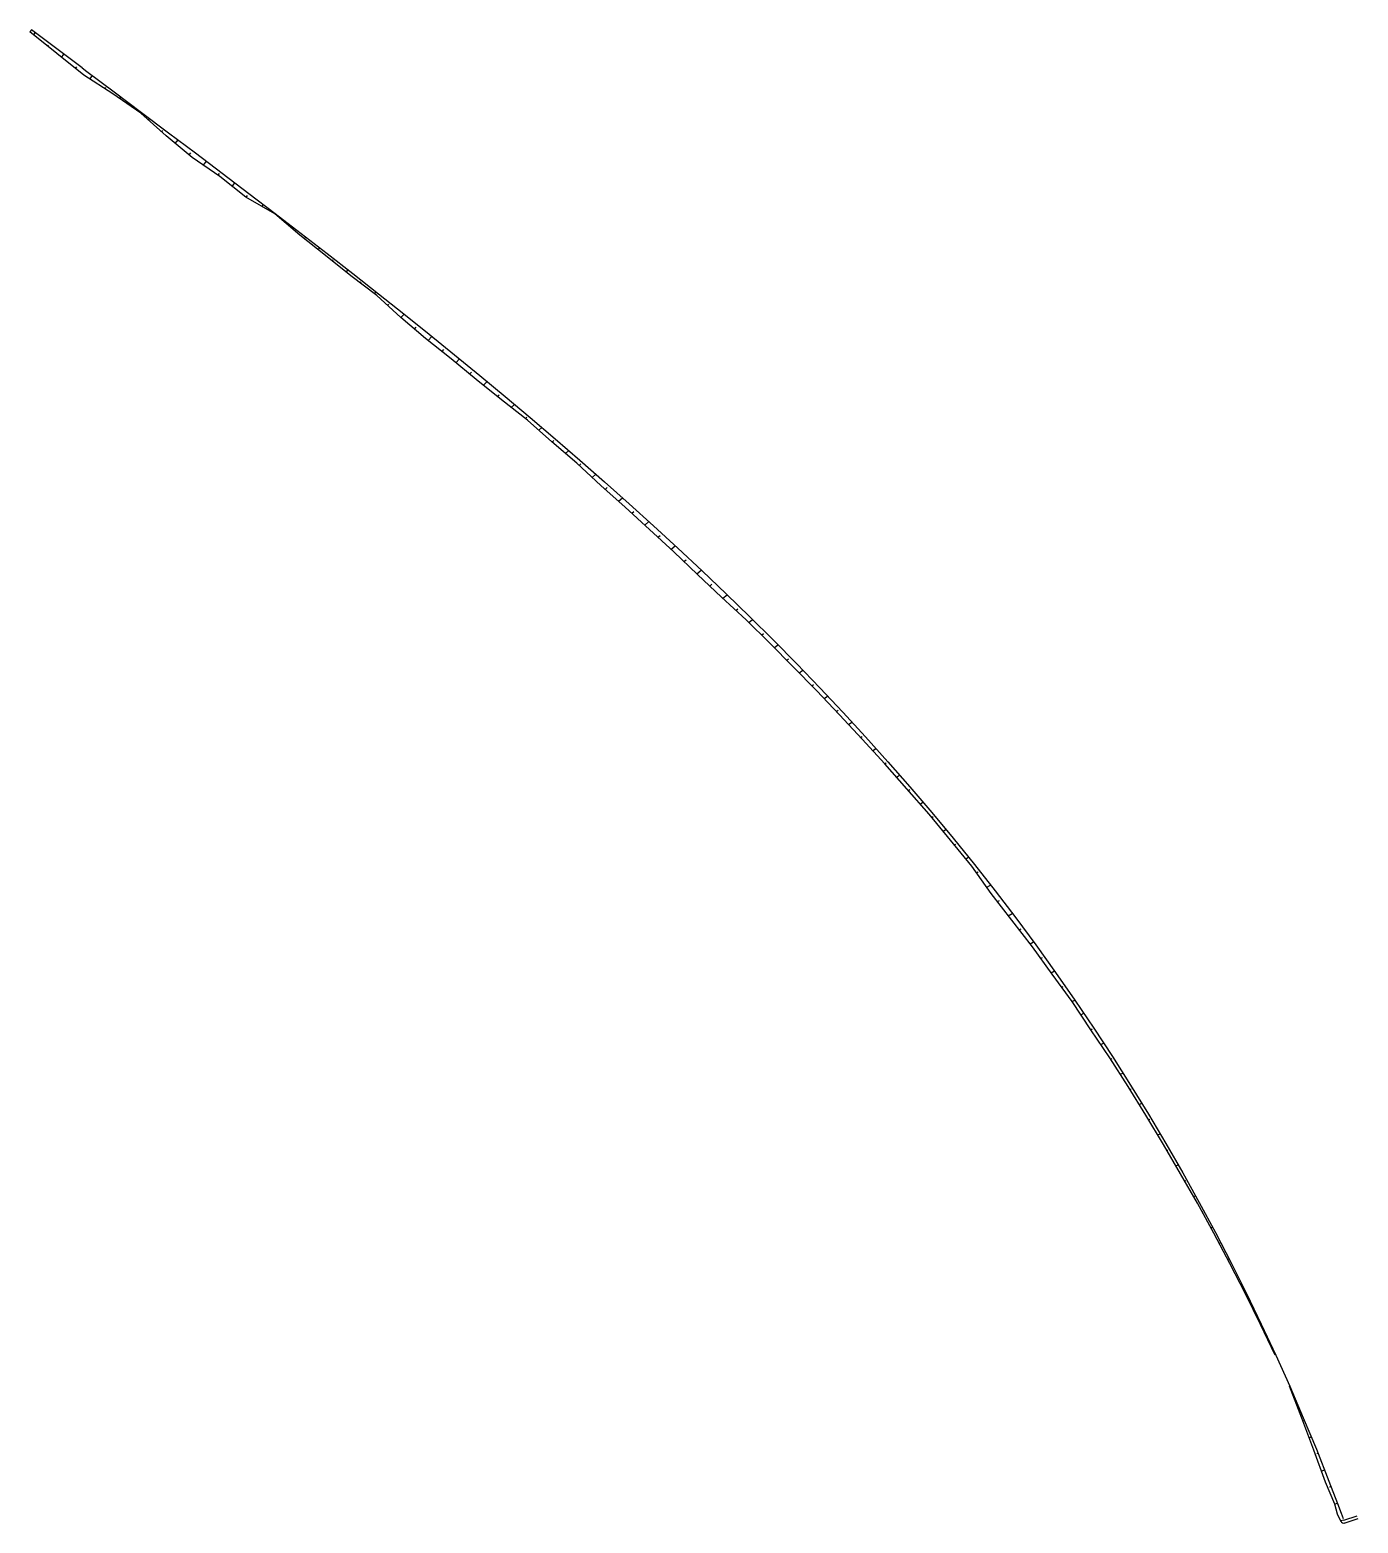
# Model space of a CAD drawing. Header units: metres. Extents: x 288738 to 324331, y 7399322 to 7465117.
# Drawn here: x 323672 to 323858.2, y 7420482.3 to 7420691.6 of the extents above; entities that cross this region are included whole.
import ezdxf

# ---------------------------------------------------------------- set-up
doc = ezdxf.new("R2010")
doc.units = ezdxf.units.M
doc.header["$LTSCALE"] = 10
for name, color, linetype in [('F-HZ-ATERRO-TALUDE', 110, 'Continuous'), ('F-HZ-PIANO-CORTE', 10, 'Continuous'), ('F-HZ-TALUDE', 2, 'Continuous')]:
    doc.layers.add(name, color=color, linetype=linetype)

msp = doc.modelspace()

# ---------------------------------------------------------------- linework, layer by layer
at = {"layer": 'F-HZ-ATERRO-TALUDE', "linetype": 'Continuous', "lineweight": -3}
for p, q in [((323848.732, 7420501.28), (323848.716, 7420501.274)), ((323849.722, 7420498.984), (323849.596, 7420498.939)), ((323850.705, 7420496.685), (323850.596, 7420496.648)), ((323851.662, 7420494.375), (323851.362, 7420494.274)), ((323852.609, 7420492.062), (323852.421, 7420492)), ((323853.532, 7420489.738), (323853.095, 7420489.597)), ((323854.445, 7420487.411), (323854.216, 7420487.339)), ((323855.338, 7420485.076), (323854.946, 7420484.955)), ((323856.205, 7420482.733), (323855.8, 7420482.61))]:
    msp.add_line(p, q, dxfattribs=at)
at = {"layer": 'F-HZ-PIANO-CORTE'}
for p, q in [((323672.587, 7420690.862), (323672.784, 7420691.144)), ((323674.533, 7420689.286), (323674.66, 7420689.468)), ((323676.482, 7420687.715), (323676.791, 7420688.154)), ((323678.437, 7420686.151), (323678.616, 7420686.405)), ((323680.45, 7420684.673), (323680.798, 7420685.163)), ((323682.553, 7420683.319), (323682.676, 7420683.492)), ((323684.633, 7420681.933), (323684.801, 7420682.168)), ((323686.688, 7420680.51), (323686.745, 7420680.59)), ((323688.643, 7420678.949), (323688.803, 7420679.17)), ((323690.518, 7420677.281), (323690.661, 7420677.475)), ((323692.425, 7420675.657), (323692.802, 7420676.169)), ((323694.348, 7420674.058), (323694.575, 7420674.363)), ((323696.379, 7420672.605), (323696.798, 7420673.163)), ((323698.444, 7420671.195), (323698.618, 7420671.426)), ((323700.402, 7420669.644), (323700.785, 7420670.145)), ((323702.351, 7420668.083), (323702.563, 7420668.358)), ((323704.537, 7420666.828), (323704.762, 7420667.116)), ((323706.68, 7420665.511), (323706.714, 7420665.554)), ((323708.586, 7420663.893), (323708.73, 7420664.073)), ((323710.508, 7420662.297), (323710.609, 7420662.422)), ((323712.465, 7420660.744), (323712.686, 7420661.016)), ((323714.417, 7420659.188), (323714.539, 7420659.335)), ((323716.365, 7420657.626), (323716.632, 7420657.945)), ((323718.342, 7420656.099), (323718.471, 7420656.251)), ((323720.335, 7420654.59), (323720.566, 7420654.859)), ((323722.208, 7420652.943), (323722.367, 7420653.125)), ((323724.057, 7420651.268), (323724.484, 7420651.753)), ((323725.955, 7420649.653), (323726.195, 7420649.921)), ((323727.864, 7420648.05), (323728.384, 7420648.623)), ((323729.82, 7420646.499), (323730.073, 7420646.774)), ((323731.76, 7420644.929), (323732.265, 7420645.472)), ((323733.669, 7420643.325), (323733.934, 7420643.606)), ((323735.601, 7420641.745), (323736.127, 7420642.296)), ((323737.554, 7420640.186), (323737.803, 7420640.443)), ((323739.522, 7420638.64), (323739.968, 7420639.095)), ((323741.496, 7420637.098), (323741.689, 7420637.293)), ((323743.378, 7420635.462), (323743.788, 7420635.869)), ((323745.245, 7420633.81), (323745.469, 7420634.03)), ((323747.14, 7420632.185), (323747.586, 7420632.617)), ((323749.024, 7420630.549), (323749.25, 7420630.765)), ((323750.855, 7420628.86), (323751.357, 7420629.333)), ((323752.696, 7420627.181), (323752.964, 7420627.431)), ((323754.554, 7420625.517), (323755.1, 7420626.018)), ((323756.405, 7420623.845), (323756.682, 7420624.096)), ((323758.247, 7420622.163), (323758.814, 7420622.671)), ((323760.079, 7420620.471), (323760.368, 7420620.727)), ((323761.905, 7420618.773), (323762.497, 7420619.289)), ((323763.717, 7420617.06), (323764.02, 7420617.321)), ((323765.526, 7420615.344), (323766.147, 7420615.873)), ((323767.339, 7420613.629), (323767.648, 7420613.889)), ((323769.156, 7420611.916), (323769.764, 7420612.42)), ((323771, 7420610.223), (323771.278, 7420610.45)), ((323772.829, 7420608.515), (323773.345, 7420608.931)), ((323774.601, 7420606.757), (323774.86, 7420606.963)), ((323776.37, 7420604.996), (323776.887, 7420605.401)), ((323778.134, 7420603.227), (323778.388, 7420603.424)), ((323779.89, 7420601.451), (323780.387, 7420601.831)), ((323781.64, 7420599.667), (323781.881, 7420599.849)), ((323783.366, 7420597.863), (323783.845, 7420598.22)), ((323785.079, 7420596.047), (323785.32, 7420596.224)), ((323786.779, 7420594.219), (323787.26, 7420594.567)), ((323788.476, 7420592.387), (323788.714, 7420592.557)), ((323790.168, 7420590.547), (323790.627, 7420590.872)), ((323791.86, 7420588.707), (323792.08, 7420588.86)), ((323793.524, 7420586.842), (323793.949, 7420587.134)), ((323795.184, 7420584.975), (323795.39, 7420585.114)), ((323796.825, 7420583.089), (323797.22, 7420583.353)), ((323798.454, 7420581.195), (323798.647, 7420581.322)), ((323800.048, 7420579.273), (323800.438, 7420579.526)), ((323801.637, 7420577.347), (323801.832, 7420577.471)), ((323803.216, 7420575.411), (323803.599, 7420575.652)), ((323804.736, 7420573.435), (323804.947, 7420573.567)), ((323806.186, 7420571.415), (323806.703, 7420571.733)), ((323807.676, 7420569.418), (323807.954, 7420569.586)), ((323809.195, 7420567.437), (323809.748, 7420567.767)), ((323810.719, 7420565.455), (323810.982, 7420565.61)), ((323812.245, 7420563.473), (323812.733, 7420563.756)), ((323813.73, 7420561.462), (323813.964, 7420561.596)), ((323815.203, 7420559.444), (323815.657, 7420559.7)), ((323816.669, 7420557.418), (323816.879, 7420557.535)), ((323818.135, 7420555.39), (323818.52, 7420555.601)), ((323819.365, 7420553.539), (323819.767, 7420553.756)), ((323820.747, 7420551.462), (323820.957, 7420551.573)), ((323822.162, 7420549.398), (323822.538, 7420549.594)), ((323823.57, 7420547.329), (323823.738, 7420547.415)), ((323824.904, 7420545.218), (323825.246, 7420545.391)), ((323826.235, 7420543.104), (323826.408, 7420543.191)), ((323827.552, 7420540.981), (323827.89, 7420541.148)), ((323828.859, 7420538.852), (323829.025, 7420538.933)), ((323830.141, 7420536.708), (323830.47, 7420536.865)), ((323831.417, 7420534.56), (323831.577, 7420534.635)), ((323832.682, 7420532.404), (323832.985, 7420532.544)), ((323833.937, 7420530.242), (323834.078, 7420530.305)), ((323835.183, 7420528.073), (323835.434, 7420528.185)), ((323836.404, 7420525.891), (323836.519, 7420525.941)), ((323837.607, 7420523.699), (323837.818, 7420523.79)), ((323838.785, 7420521.494), (323838.884, 7420521.536)), ((323839.951, 7420519.282), (323840.135, 7420519.359)), ((323841.097, 7420517.06), (323841.18, 7420517.094)), ((323842.235, 7420514.834), (323842.385, 7420514.894)), ((323843.35, 7420512.595), (323843.414, 7420512.62)), ((323844.46, 7420510.354), (323844.567, 7420510.395)), ((323845.529, 7420508.094), (323845.577, 7420508.112))]:
    msp.add_line(p, q, dxfattribs=at)
at = {"layer": 'F-HZ-TALUDE'}
for points in [[(323679.343, 7420686.249), (323672.27, 7420691.576), (323672.032, 7420691.31)], [(323856.205, 7420482.733), (323858.104, 7420483.348)], [(323856.284, 7420482.317), (323858.234, 7420482.948)]]:
    msp.add_lwpolyline(points, dxfattribs=at)
at = {"layer": 'F-HZ-TALUDE', "linetype": 'Continuous', "lineweight": -3}
for points in [[(323846.595, 7420505.832), (323844.553, 7420510.165), (323842.428, 7420514.456), (323840.251, 7420518.715), (323838.022, 7420522.942), (323835.725, 7420527.129), (323833.348, 7420531.269), (323830.936, 7420535.38), (323828.492, 7420539.466), (323825.985, 7420543.508), (323823.448, 7420547.523), (323820.758, 7420551.445), (323818.135, 7420555.39), (323815.355, 7420559.236), (323812.564, 7420563.059), (323809.675, 7420566.811), (323806.802, 7420570.557), (323804.063, 7420574.373), (323801.083, 7420578.026), (323798.079, 7420581.647), (323794.991, 7420585.197), (323791.864, 7420588.702), (323788.688, 7420592.157), (323785.509, 7420595.592), (323782.302, 7420598.991), (323779.033, 7420602.325), (323775.742, 7420605.626), (323772.44, 7420608.901), (323769.008, 7420612.052), (323765.639, 7420615.237), (323762.285, 7420618.42), (323758.904, 7420621.564), (323755.499, 7420624.671), (323752.069, 7420627.742), (323748.694, 7420630.853), (323745.207, 7420633.843), (323741.777, 7420636.878), (323738.155, 7420639.706), (323734.577, 7420642.563), (323731.084, 7420645.497), (323727.507, 7420648.332), (323724.041, 7420651.281), (323720.669, 7420654.337), (323717.037, 7420657.087), (323713.479, 7420659.94), (323709.886, 7420662.79), (323706.366, 7420665.778), (323702.303, 7420668.11), (323698.671, 7420671.04), (323694.792, 7420673.688), (323691.157, 7420676.712), (323687.59, 7420679.886), (323683.658, 7420682.608), (323679.61, 7420685.213), (323675.825, 7420688.241), (323672.032, 7420691.31)], [(323679.343, 7420686.249), (323679.997, 7420685.761), (323683.852, 7420682.879), (323687.681, 7420680.012), (323691.485, 7420677.159), (323695.263, 7420674.321), (323699.013, 7420671.491), (323702.732, 7420668.667), (323706.422, 7420665.848), (323710.081, 7420663.034), (323713.711, 7420660.223), (323717.312, 7420657.415), (323720.896, 7420654.6), (323724.468, 7420651.766), (323728.03, 7420648.91), (323731.58, 7420646.033), (323735.118, 7420643.133), (323738.643, 7420640.208), (323742.155, 7420637.258), (323745.655, 7420634.282), (323749.138, 7420631.278), (323752.603, 7420628.242), (323756.048, 7420625.173), (323759.475, 7420622.072), (323762.879, 7420618.937), (323766.261, 7420615.766), (323769.621, 7420612.56), (323772.956, 7420609.318), (323776.262, 7420606.036), (323779.537, 7420602.713), (323782.78, 7420599.35), (323785.991, 7420595.945), (323789.165, 7420592.498), (323792.303, 7420589.008), (323795.404, 7420585.477), (323798.463, 7420581.901), (323801.475, 7420578.278), (323804.441, 7420574.611), (323807.359, 7420570.898), (323810.227, 7420567.14), (323813.043, 7420563.337), (323815.808, 7420559.491), (323818.52, 7420555.601), (323821.178, 7420551.669), (323823.783, 7420547.696), (323826.332, 7420543.682), (323828.825, 7420539.628), (323831.262, 7420535.535), (323833.642, 7420531.403), (323835.964, 7420527.235), (323838.227, 7420523.03), (323840.431, 7420518.789), (323842.575, 7420514.514), (323844.658, 7420510.205), (323846.681, 7420505.864), (323848.641, 7420501.491), (323850.539, 7420497.087), (323852.375, 7420492.653), (323854.146, 7420488.19), (323855.338, 7420485.076), (323855.854, 7420483.699), (323856.13, 7420482.941)], [(323855.856, 7420482.493), (323855.352, 7420483.545), (323854.946, 7420484.955), (323853.669, 7420488.037), (323852.014, 7420492.532), (323850.336, 7420497.016), (323848.618, 7420501.482)]]:
    msp.add_lwpolyline(points, dxfattribs=at)
at = {"layer": 'F-HZ-TALUDE'}
msp.add_arc((323856.205, 7420482.733), 0.424, 196.69752, 295.13758, dxfattribs=at)

doc.saveas('drawing.dxf')
